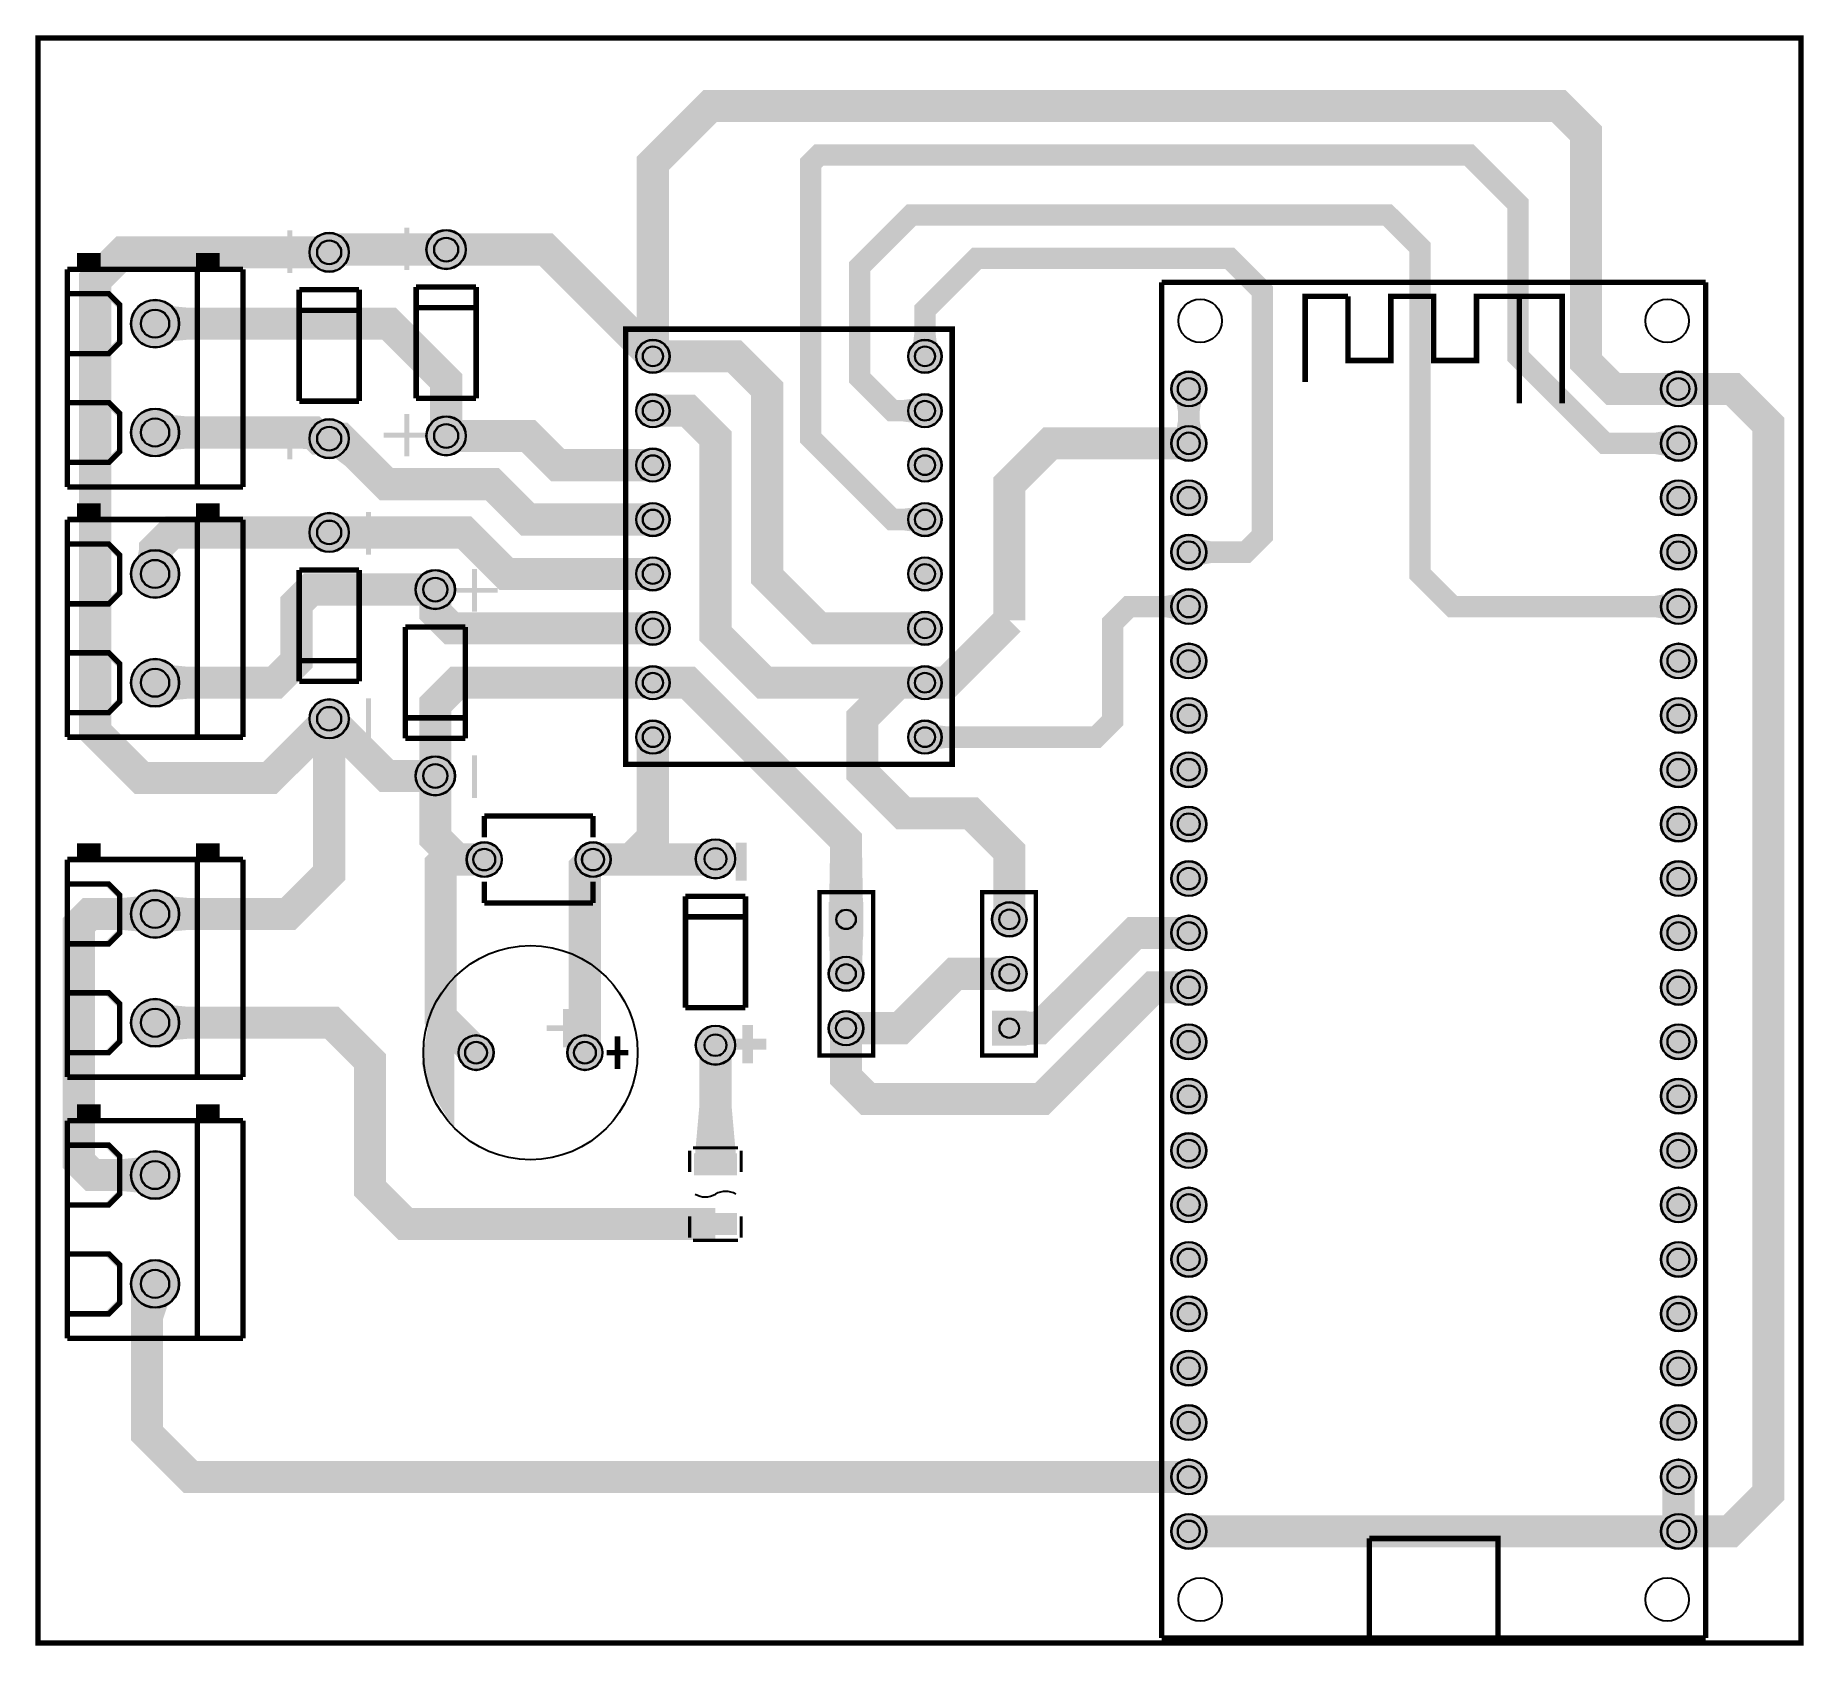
# Model space of a CAD drawing. Header units: millimetres. Extents: x -2 to 80.5, y -2.8 to 72.4.
import ezdxf

# ---------------------------------------------------------------- set-up
doc = ezdxf.new("R2010")
doc.units = ezdxf.units.MM
for name, color, linetype, true_color in [('BoardOutLine', 7, 'Continuous', 0xff00ff), ('BottomSolderMaskLayer', 7, 'Continuous', 0xaa00ff), ('Document', 7, 'Continuous', 0xffffff), ('Multi-Layer', 7, 'Continuous', 0xc0c0c0), ('TopLayer', 7, 'Continuous', 0xff0000), ('TopPasteMaskLayer', 7, 'Continuous', 0x808080), ('TopSilkLayer', 7, 'Continuous', 0xffcc00), ('TopSolderMaskLayer', 7, 'Continuous', 0x800080)]:
    doc.layers.add(name, color=color, linetype=linetype, true_color=true_color)

msp = doc.modelspace()

# ---------------------------------------------------------------- hatches: boundary and pattern name
at = {"layer": 'BottomSolderMaskLayer'}
for points in [[(10.759, 62.262, 1), (12.609, 62.262, 1)], [(16.22, 62.389, 1), (18.07, 62.389, 1)], [(2.431, 58.928, 1), (4.681, 58.928, 1)], [(26.01, 57.404, 1), (27.584, 57.404, 1)], [(38.71, 57.404, 1), (40.284, 57.404, 1)], [(50.991, 55.88, 1), (52.642, 55.88, 1)], [(73.851, 55.88, 1), (75.502, 55.88, 1)], [(26.01, 54.864, 1), (27.584, 54.864, 1)], [(38.71, 54.864, 1), (40.284, 54.864, 1)], [(2.431, 53.848, 1), (4.681, 53.848, 1)], [(10.759, 53.562, 1), (12.609, 53.562, 1)], [(16.22, 53.689, 1), (18.07, 53.689, 1)], [(50.991, 53.34, 1), (52.642, 53.34, 1)], [(73.851, 53.34, 1), (75.502, 53.34, 1)], [(26.01, 52.324, 1), (27.584, 52.324, 1)], [(38.71, 52.324, 1), (40.284, 52.324, 1)], [(50.991, 50.8, 1), (52.642, 50.8, 1)], [(73.851, 50.8, 1), (75.502, 50.8, 1)], [(26.01, 49.784, 1), (27.584, 49.784, 1)], [(38.71, 49.784, 1), (40.284, 49.784, 1)], [(10.759, 49.181, 1), (12.609, 49.181, 1)], [(50.991, 48.26, 1), (52.642, 48.26, 1)], [(73.851, 48.26, 1), (75.502, 48.26, 1)], [(2.431, 47.244, 1), (4.681, 47.244, 1)], [(26.01, 47.244, 1), (27.584, 47.244, 1)], [(38.71, 47.244, 1), (40.284, 47.244, 1)], [(15.712, 46.514, 1), (17.562, 46.514, 1)], [(50.991, 45.72, 1), (52.642, 45.72, 1)], [(73.851, 45.72, 1), (75.502, 45.72, 1)], [(26.01, 44.704, 1), (27.584, 44.704, 1)], [(38.71, 44.704, 1), (40.284, 44.704, 1)], [(50.991, 43.18, 1), (52.642, 43.18, 1)], [(73.851, 43.18, 1), (75.502, 43.18, 1)], [(2.431, 42.164, 1), (4.681, 42.164, 1)], [(26.01, 42.164, 1), (27.584, 42.164, 1)], [(38.71, 42.164, 1), (40.284, 42.164, 1)], [(10.759, 40.481, 1), (12.609, 40.481, 1)], [(50.991, 40.64, 1), (52.642, 40.64, 1)], [(73.851, 40.64, 1), (75.502, 40.64, 1)], [(26.01, 39.624, 1), (27.584, 39.624, 1)], [(38.71, 39.624, 1), (40.284, 39.624, 1)], [(50.991, 38.1, 1), (52.642, 38.1, 1)], [(73.851, 38.1, 1), (75.502, 38.1, 1)], [(15.712, 37.814, 1), (17.562, 37.814, 1)], [(50.991, 35.56, 1), (52.642, 35.56, 1)], [(73.851, 35.56, 1), (75.502, 35.56, 1)], [(18.098, 33.909, 1), (19.748, 33.909, 1)], [(23.178, 33.909, 1), (24.828, 33.909, 1)], [(28.793, 33.941, 1), (30.643, 33.941, 1)], [(50.991, 33.02, 1), (52.642, 33.02, 1)], [(73.851, 33.02, 1), (75.502, 33.02, 1)], [(2.431, 31.369, 1), (4.681, 31.369, 1)], [(36.627, 31.928), (36.627, 30.302), (35.001, 30.302), (35.001, 31.928)], [(42.621, 31.115, 1), (44.247, 31.115, 1)], [(50.991, 30.48, 1), (52.642, 30.48, 1)], [(73.851, 30.48, 1), (75.502, 30.48, 1)], [(35.001, 28.575, 1), (36.627, 28.575, 1)], [(42.621, 28.575, 1), (44.247, 28.575, 1)], [(50.991, 27.94, 1), (52.642, 27.94, 1)], [(73.851, 27.94, 1), (75.502, 27.94, 1)], [(2.431, 26.289, 1), (4.681, 26.289, 1)], [(35.001, 26.035, 1), (36.627, 26.035, 1)], [(42.621, 25.222), (42.621, 26.848), (44.247, 26.848), (44.247, 25.222)], [(17.717, 24.892, 1), (19.367, 24.892, 1)], [(22.797, 24.892, 1), (24.447, 24.892, 1)], [(28.793, 25.241, 1), (30.643, 25.241, 1)], [(50.991, 25.4, 1), (52.642, 25.4, 1)], [(73.851, 25.4, 1), (75.502, 25.4, 1)], [(50.991, 22.86, 1), (52.642, 22.86, 1)], [(73.851, 22.86, 1), (75.502, 22.86, 1)], [(50.991, 20.32, 1), (52.642, 20.32, 1)], [(73.851, 20.32, 1), (75.502, 20.32, 1)], [(2.431, 19.177, 1), (4.681, 19.177, 1)], [(50.991, 17.78, 1), (52.642, 17.78, 1)], [(73.851, 17.78, 1), (75.502, 17.78, 1)], [(50.991, 15.24, 1), (52.642, 15.24, 1)], [(73.851, 15.24, 1), (75.502, 15.24, 1)], [(2.431, 14.097, 1), (4.681, 14.097, 1)], [(50.991, 12.7, 1), (52.642, 12.7, 1)], [(73.851, 12.7, 1), (75.502, 12.7, 1)], [(50.991, 10.16, 1), (52.642, 10.16, 1)], [(73.851, 10.16, 1), (75.502, 10.16, 1)], [(50.991, 7.62, 1), (52.642, 7.62, 1)], [(73.851, 7.62, 1), (75.502, 7.62, 1)], [(50.991, 5.08, 1), (52.642, 5.08, 1)], [(73.851, 5.08, 1), (75.502, 5.08, 1)], [(50.991, 2.54, 1), (52.642, 2.54, 1)], [(73.851, 2.54, 1), (75.502, 2.54, 1)]]:
    msp.add_hatch(color=256, dxfattribs=at).paths.add_polyline_path(points)
at = {"layer": 'Document'}
for points in [[(9.734, 61.302), (9.734, 63.292), (9.964, 63.292), (9.964, 61.302)], [(15.195, 61.429), (15.195, 63.419), (15.425, 63.419), (15.425, 61.429)], [(0.889, 61.468), (0.889, 62.103), (0.032, 62.103), (0.032, 61.468)], [(5.588, 61.468), (5.588, 62.103), (6.445, 62.103), (6.445, 61.5), (6.477, 61.468)], [(-0.635, 57.404), (1.397, 57.404), (2.032, 58.039), (2.032, 59.817), (1.397, 60.452), (-0.635, 60.452), (-0.635, 60.198), (1.27, 60.198), (1.778, 59.69), (1.778, 58.166), (1.27, 57.658), (-0.635, 57.658)], [(-0.635, 52.324), (1.397, 52.324), (2.032, 52.959), (2.032, 54.737), (1.397, 55.372), (-0.635, 55.372), (-0.635, 55.118), (1.27, 55.118), (1.778, 54.61), (1.778, 53.086), (1.27, 52.578), (-0.635, 52.578)], [(9.734, 52.602), (9.734, 54.592), (9.964, 54.592), (9.964, 52.602)], [(15.195, 52.729), (15.195, 54.719), (15.425, 54.719), (15.425, 52.729)], [(10.754, 53.482), (8.764, 53.482), (8.764, 53.712), (10.754, 53.712)], [(16.215, 53.609), (14.225, 53.609), (14.225, 53.839), (16.215, 53.839)], [(0.889, 49.784), (0.889, 50.419), (0.032, 50.419), (0.032, 49.784)], [(5.588, 49.784), (5.588, 50.419), (6.445, 50.419), (6.445, 49.816), (6.477, 49.784)], [(13.634, 50.141), (13.634, 48.151), (13.404, 48.151), (13.404, 50.141)], [(-0.635, 45.72), (1.397, 45.72), (2.032, 46.355), (2.032, 48.133), (1.397, 48.768), (-0.635, 48.768), (-0.635, 48.514), (1.27, 48.514), (1.778, 48.006), (1.778, 46.482), (1.27, 45.974), (-0.635, 45.974)], [(12.614, 49.261), (14.604, 49.261), (14.604, 49.031), (12.614, 49.031)], [(18.587, 47.474), (18.587, 45.484), (18.357, 45.484), (18.357, 47.474)], [(17.567, 46.594), (19.557, 46.594), (19.557, 46.364), (17.567, 46.364)], [(-0.635, 40.64), (1.397, 40.64), (2.032, 41.275), (2.032, 43.053), (1.397, 43.688), (-0.635, 43.688), (-0.635, 43.434), (1.27, 43.434), (1.778, 42.926), (1.778, 41.402), (1.27, 40.894), (-0.635, 40.894)], [(13.634, 41.441), (13.634, 39.451), (13.404, 39.451), (13.404, 41.441)], [(18.587, 38.774), (18.587, 36.784), (18.357, 36.784), (18.357, 38.774)], [(31.169, 34.693), (31.169, 32.915), (30.661, 32.915), (30.661, 34.693)], [(0.889, 33.909), (0.889, 34.544), (0.032, 34.544), (0.032, 33.909)], [(5.588, 33.909), (5.588, 34.544), (6.445, 34.544), (6.445, 33.941), (6.477, 33.909)], [(-0.635, 29.845), (1.397, 29.845), (2.032, 30.48), (2.032, 32.258), (1.397, 32.893), (-0.635, 32.893), (-0.635, 32.639), (1.27, 32.639), (1.778, 32.131), (1.778, 30.607), (1.27, 30.099), (-0.635, 30.099)], [(-0.635, 24.765), (1.397, 24.765), (2.032, 25.4), (2.032, 27.178), (1.397, 27.813), (-0.635, 27.813), (-0.635, 27.559), (1.27, 27.559), (1.778, 27.051), (1.778, 25.527), (1.27, 25.019), (-0.635, 25.019)], [(22.86, 25.654), (22.86, 26.924), (22.606, 26.924), (22.606, 25.146), (22.86, 25.146)], [(23.622, 25.908), (21.844, 25.908), (21.844, 26.162), (23.622, 26.162)], [(31.477, 26.176), (31.477, 24.398), (30.969, 24.398), (30.969, 26.176)], [(30.311, 25.546), (32.089, 25.546), (32.089, 25.038), (30.311, 25.038)], [(0.889, 21.717), (0.889, 22.352), (0.032, 22.352), (0.032, 21.717)], [(5.588, 21.717), (5.588, 22.352), (6.445, 22.352), (6.445, 21.749), (6.477, 21.717)], [(-0.635, 17.653), (1.397, 17.653), (2.032, 18.288), (2.032, 20.066), (1.397, 20.701), (-0.635, 20.701), (-0.635, 20.447), (1.27, 20.447), (1.778, 19.939), (1.778, 18.415), (1.27, 17.907), (-0.635, 17.907)], [(-0.635, 12.573), (1.397, 12.573), (2.032, 13.208), (2.032, 14.986), (1.397, 15.621), (-0.635, 15.621), (-0.635, 15.367), (1.27, 15.367), (1.778, 14.859), (1.778, 13.335), (1.27, 12.827), (-0.635, 12.827)]]:
    msp.add_hatch(color=256, dxfattribs=at).paths.add_polyline_path(points)
at = {"layer": 'Multi-Layer'}
for points in [[(10.784, 62.262, 1), (12.584, 62.262, 1)], [(16.245, 62.389, 1), (18.045, 62.389, 1)], [(2.456, 58.928, 1), (4.656, 58.928, 1)], [(26.035, 57.404, 1), (27.559, 57.404, 1)], [(38.735, 57.404, 1), (40.259, 57.404, 1)], [(51.016, 55.88, 1), (52.616, 55.88, 1)], [(73.876, 55.88, 1), (75.476, 55.88, 1)], [(26.035, 54.864, 1), (27.559, 54.864, 1)], [(38.735, 54.864, 1), (40.259, 54.864, 1)], [(2.456, 53.848, 1), (4.656, 53.848, 1)], [(16.245, 53.689, 1), (18.045, 53.689, 1)], [(10.784, 53.562, 1), (12.584, 53.562, 1)], [(51.016, 53.34, 1), (52.616, 53.34, 1)], [(73.876, 53.34, 1), (75.476, 53.34, 1)], [(26.035, 52.324, 1), (27.559, 52.324, 1)], [(38.735, 52.324, 1), (40.259, 52.324, 1)], [(51.016, 50.8, 1), (52.616, 50.8, 1)], [(73.876, 50.8, 1), (75.476, 50.8, 1)], [(26.035, 49.784, 1), (27.559, 49.784, 1)], [(38.735, 49.784, 1), (40.259, 49.784, 1)], [(10.784, 49.181, 1), (12.584, 49.181, 1)], [(51.016, 48.26, 1), (52.616, 48.26, 1)], [(73.876, 48.26, 1), (75.476, 48.26, 1)], [(2.456, 47.244, 1), (4.656, 47.244, 1)], [(26.035, 47.244, 1), (27.559, 47.244, 1)], [(38.735, 47.244, 1), (40.259, 47.244, 1)], [(15.737, 46.514, 1), (17.537, 46.514, 1)], [(51.016, 45.72, 1), (52.616, 45.72, 1)], [(73.876, 45.72, 1), (75.476, 45.72, 1)], [(26.035, 44.704, 1), (27.559, 44.704, 1)], [(38.735, 44.704, 1), (40.259, 44.704, 1)], [(51.016, 43.18, 1), (52.616, 43.18, 1)], [(73.876, 43.18, 1), (75.476, 43.18, 1)], [(2.456, 42.164, 1), (4.656, 42.164, 1)], [(26.035, 42.164, 1), (27.559, 42.164, 1)], [(38.735, 42.164, 1), (40.259, 42.164, 1)], [(10.784, 40.481, 1), (12.584, 40.481, 1)], [(51.016, 40.64, 1), (52.616, 40.64, 1)], [(73.876, 40.64, 1), (75.476, 40.64, 1)], [(26.035, 39.624, 1), (27.559, 39.624, 1)], [(38.735, 39.624, 1), (40.259, 39.624, 1)], [(51.016, 38.1, 1), (52.616, 38.1, 1)], [(73.876, 38.1, 1), (75.476, 38.1, 1)], [(15.737, 37.814, 1), (17.537, 37.814, 1)], [(51.016, 35.56, 1), (52.616, 35.56, 1)], [(73.876, 35.56, 1), (75.476, 35.56, 1)], [(18.123, 33.909, 1), (19.723, 33.909, 1)], [(23.203, 33.909, 1), (24.803, 33.909, 1)], [(28.818, 33.941, 1), (30.618, 33.941, 1)], [(51.016, 33.02, 1), (52.616, 33.02, 1)], [(73.876, 33.02, 1), (75.476, 33.02, 1)], [(2.456, 31.369, 1), (4.656, 31.369, 1)], [(36.601, 31.902), (36.601, 30.328), (35.027, 30.328), (35.027, 31.902)], [(42.647, 31.115, 1), (44.221, 31.115, 1)], [(51.016, 30.48, 1), (52.616, 30.48, 1)], [(73.876, 30.48, 1), (75.476, 30.48, 1)], [(35.027, 28.575, 1), (36.601, 28.575, 1)], [(42.647, 28.575, 1), (44.221, 28.575, 1)], [(51.016, 27.94, 1), (52.616, 27.94, 1)], [(73.876, 27.94, 1), (75.476, 27.94, 1)], [(2.456, 26.289, 1), (4.656, 26.289, 1)], [(35.027, 26.035, 1), (36.601, 26.035, 1)], [(42.647, 25.248), (42.647, 26.822), (44.221, 26.822), (44.221, 25.248)], [(17.742, 24.892, 1), (19.342, 24.892, 1)], [(22.822, 24.892, 1), (24.422, 24.892, 1)], [(28.818, 25.241, 1), (30.618, 25.241, 1)], [(51.016, 25.4, 1), (52.616, 25.4, 1)], [(73.876, 25.4, 1), (75.476, 25.4, 1)], [(51.016, 22.86, 1), (52.616, 22.86, 1)], [(73.876, 22.86, 1), (75.476, 22.86, 1)], [(51.016, 20.32, 1), (52.616, 20.32, 1)], [(73.876, 20.32, 1), (75.476, 20.32, 1)], [(2.456, 19.177, 1), (4.656, 19.177, 1)], [(51.016, 17.78, 1), (52.616, 17.78, 1)], [(73.876, 17.78, 1), (75.476, 17.78, 1)], [(51.016, 15.24, 1), (52.616, 15.24, 1)], [(73.876, 15.24, 1), (75.476, 15.24, 1)], [(2.456, 14.097, 1), (4.656, 14.097, 1)], [(51.016, 12.7, 1), (52.616, 12.7, 1)], [(73.876, 12.7, 1), (75.476, 12.7, 1)], [(51.016, 10.16, 1), (52.616, 10.16, 1)], [(73.876, 10.16, 1), (75.476, 10.16, 1)], [(51.016, 7.62, 1), (52.616, 7.62, 1)], [(73.876, 7.62, 1), (75.476, 7.62, 1)], [(51.016, 5.08, 1), (52.616, 5.08, 1)], [(73.876, 5.08, 1), (75.476, 5.08, 1)], [(51.016, 2.54, 1), (52.616, 2.54, 1)], [(73.876, 2.54, 1), (75.476, 2.54, 1)]]:
    msp.add_hatch(color=256, dxfattribs=at).paths.add_polyline_path(points)
at = {"layer": 'TopLayer'}
for points in [[(11.089, 62.938), (11.088, 61.588), (10.458, 61.513), (10.459, 63.013)], [(12.346, 61.652), (12.206, 62.995), (12.825, 63.139), (12.981, 61.639)], [(16.55, 61.714), (16.55, 63.064), (15.92, 63.139), (15.92, 61.639)], [(17.74, 61.714), (17.74, 63.064), (18.37, 63.139), (18.37, 61.639)], [(4.284, 58.103), (4.284, 59.753), (5.054, 59.678), (5.054, 58.178)], [(26.037, 57.356), (26.845, 58.165), (26.594, 58.668), (25.533, 57.607)], [(27.369, 57.908), (26.226, 57.908), (26.047, 58.442), (27.547, 58.442)], [(27.301, 56.833), (27.301, 57.976), (27.834, 58.154), (27.834, 56.654)], [(40.069, 57.908), (38.926, 57.908), (38.997, 58.442), (39.997, 58.442)], [(74.147, 55.28), (74.147, 56.48), (73.587, 56.63), (73.587, 55.13)], [(75.205, 55.28), (75.205, 56.48), (75.765, 56.63), (75.765, 55.13)], [(27.301, 54.293), (27.301, 55.436), (27.834, 55.614), (27.834, 54.114)], [(38.993, 54.293), (38.993, 55.436), (38.46, 55.364), (38.46, 54.364)], [(52.416, 55.351), (51.216, 55.351), (51.316, 54.791), (52.316, 54.791)], [(4.284, 53.023), (4.284, 54.673), (5.054, 54.598), (5.054, 53.098)], [(11.263, 54.357), (10.948, 53.045), (10.313, 53.098), (10.673, 54.598)], [(17.82, 54.284), (16.47, 54.284), (16.395, 54.914), (17.895, 54.914)], [(12.52, 53.896), (11.91, 52.691), (12.421, 52.305), (13.134, 53.713)], [(17.74, 53.014), (17.74, 54.364), (18.37, 54.439), (18.37, 52.939)], [(51.287, 52.74), (51.287, 53.94), (50.727, 54.09), (50.727, 52.59)], [(52.416, 53.869), (51.216, 53.869), (51.316, 54.429), (52.316, 54.429)], [(74.147, 52.74), (74.147, 53.94), (73.587, 53.84), (73.587, 52.84)], [(26.293, 51.753), (26.293, 52.896), (25.76, 53.074), (25.76, 51.574)], [(26.293, 49.213), (26.293, 50.356), (25.76, 50.534), (25.76, 49.034)], [(11.089, 48.506), (11.089, 49.856), (10.459, 49.931), (10.459, 48.431)], [(12.279, 48.506), (12.279, 49.856), (12.909, 49.931), (12.909, 48.431)], [(38.993, 49.213), (38.993, 50.356), (38.46, 50.284), (38.46, 49.284)], [(52.345, 47.66), (52.345, 48.86), (52.905, 48.76), (52.905, 47.76)], [(4.381, 47.972), (2.731, 47.972), (2.806, 48.387), (4.306, 48.387)], [(26.293, 46.673), (26.293, 47.816), (25.76, 47.994), (25.76, 46.494)], [(16.042, 47.19), (16.041, 45.84), (15.411, 45.765), (15.412, 47.265)], [(51.287, 45.12), (51.287, 46.32), (50.727, 46.22), (50.727, 45.22)], [(74.147, 45.12), (74.147, 46.32), (73.587, 46.22), (73.587, 45.22)], [(17.312, 45.919), (15.962, 45.919), (15.887, 45.466), (17.387, 45.466)], [(26.293, 44.133), (26.293, 45.276), (25.76, 45.454), (25.76, 43.954)], [(38.993, 44.133), (38.993, 45.276), (38.46, 45.454), (38.46, 43.954)], [(4.284, 41.339), (4.284, 42.989), (5.054, 42.914), (5.054, 41.414)], [(26.293, 41.593), (26.293, 42.736), (25.76, 42.914), (25.76, 41.414)], [(27.301, 41.593), (27.301, 42.736), (27.834, 42.914), (27.834, 41.414)], [(38.993, 41.593), (38.993, 42.736), (38.46, 42.914), (38.46, 41.414)], [(38.993, 41.593), (38.993, 42.736), (38.46, 42.914), (38.46, 41.414)], [(38.993, 41.593), (38.993, 42.736), (38.46, 42.914), (38.46, 41.414)], [(40.001, 41.593), (40.001, 42.736), (40.513, 42.914), (40.513, 41.414)], [(10.786, 40.537), (11.74, 39.583), (11.348, 39.084), (10.287, 40.145)], [(11.628, 39.583), (12.582, 40.537), (13.081, 40.145), (12.02, 39.084)], [(12.359, 39.886), (11.009, 39.886), (10.934, 39.256), (12.434, 39.256)], [(40.001, 39.053), (40.001, 40.196), (40.534, 40.124), (40.534, 39.124)], [(17.312, 38.409), (15.962, 38.409), (15.887, 39.039), (17.387, 39.039)], [(27.369, 39.12), (26.226, 39.12), (26.047, 38.587), (27.547, 38.587)], [(16.042, 37.139), (16.042, 38.489), (15.412, 38.564), (15.412, 37.064)], [(17.312, 37.219), (15.962, 37.219), (15.887, 36.589), (17.387, 36.589)], [(18.394, 33.309), (18.394, 34.509), (17.834, 34.659), (17.834, 33.159)], [(18.394, 33.309), (18.394, 34.509), (17.834, 34.659), (17.834, 33.159)], [(24.532, 33.309), (24.532, 34.509), (25.092, 34.659), (25.092, 33.159)], [(24.532, 33.309), (24.532, 34.509), (25.092, 34.659), (25.092, 33.159)], [(29.141, 33.251), (29.105, 34.6), (28.474, 34.659), (28.513, 33.159)], [(35.027, 31.902), (36.601, 31.902), (36.564, 34.152), (35.064, 34.152)], [(24.38, 33.203), (23.256, 33.623), (22.872, 33.169), (24.372, 32.609)], [(2.828, 30.544), (2.828, 32.194), (2.058, 32.119), (2.058, 30.619)], [(4.284, 30.544), (4.284, 32.194), (5.054, 32.119), (5.054, 30.619)], [(44.025, 31.636), (42.844, 31.636), (42.684, 32.187), (44.184, 32.187)], [(51.287, 29.88), (51.287, 31.08), (50.727, 31.23), (50.727, 29.73)], [(36.601, 30.328), (35.027, 30.328), (35.064, 28.575), (36.564, 28.575)], [(36.405, 29.096), (35.224, 29.096), (35.064, 29.647), (36.564, 29.647)], [(42.913, 27.985), (42.913, 29.166), (42.362, 29.325), (42.362, 27.825)], [(51.287, 27.34), (51.287, 28.54), (50.727, 28.69), (50.727, 27.19)], [(4.284, 25.464), (4.284, 27.114), (5.054, 27.039), (5.054, 25.539)], [(36.335, 25.445), (36.335, 26.626), (36.886, 26.785), (36.886, 25.285)], [(44.222, 26.822), (44.222, 25.248), (44.831, 25.285), (44.831, 26.785)], [(17.744, 24.842), (18.592, 25.69), (18.302, 26.193), (17.242, 25.132)], [(24.222, 25.421), (23.022, 25.421), (22.872, 25.981), (24.372, 25.981)], [(36.405, 25.514), (35.224, 25.514), (35.064, 24.963), (36.564, 24.963)], [(30.393, 24.646), (29.043, 24.646), (28.968, 24.016), (30.468, 24.016)], [(28.768, 20.185), (30.668, 20.185), (30.468, 22.435), (28.968, 22.435)], [(2.828, 18.352), (2.828, 20.002), (2.058, 19.927), (2.058, 18.427)], [(30.668, 20.185), (30.668, 19.185), (28.768, 19.185), (28.768, 20.185)], [(30.668, 17.391), (30.668, 16.391), (28.768, 16.391), (28.768, 17.391)], [(4.169, 13.183), (2.573, 13.603), (2.425, 12.846), (3.925, 12.451)], [(51.287, 4.48), (51.287, 5.68), (50.727, 5.83), (50.727, 4.33)], [(75.276, 4.551), (74.076, 4.551), (73.926, 3.991), (75.426, 3.991)], [(75.276, 3.069), (74.076, 3.069), (73.926, 3.629), (75.426, 3.629)], [(52.345, 1.94), (52.345, 3.14), (52.905, 3.29), (52.905, 1.79)], [(74.147, 1.94), (74.147, 3.14), (73.587, 3.29), (73.587, 1.79)], [(75.205, 1.94), (75.205, 3.14), (75.765, 3.29), (75.765, 1.79)]]:
    msp.add_hatch(color=256, dxfattribs=at).paths.add_polyline_path(points)
at = {"layer": 'TopPasteMaskLayer'}
for points in [[(30.668, 20.185), (30.668, 19.185), (28.768, 19.185), (28.768, 20.185)], [(30.668, 17.391), (30.668, 16.391), (28.768, 16.391), (28.768, 17.391)]]:
    msp.add_hatch(color=256, dxfattribs=at).paths.add_polyline_path(points)
at = {"layer": 'TopSilkLayer'}
for points in [[(0.889, 61.468), (0.889, 62.103), (0.032, 62.103), (0.032, 61.468)], [(5.588, 61.468), (5.588, 62.103), (6.445, 62.103), (6.445, 61.5), (6.477, 61.468)], [(0.889, 49.784), (0.889, 50.419), (0.032, 50.419), (0.032, 49.784)], [(5.588, 49.784), (5.588, 50.419), (6.445, 50.419), (6.445, 49.816), (6.477, 49.784)], [(0.889, 33.909), (0.889, 34.544), (0.032, 34.544), (0.032, 33.909)], [(5.588, 33.909), (5.588, 34.544), (6.445, 34.544), (6.445, 33.941), (6.477, 33.909)], [(17.526, 21.336), (17.526, 28.448), (16.764, 27.432), (16.256, 25.908), (16.002, 24.384), (16.256, 23.368)], [(0.889, 21.717), (0.889, 22.352), (0.032, 22.352), (0.032, 21.717)], [(5.588, 21.717), (5.588, 22.352), (6.445, 22.352), (6.445, 21.749), (6.477, 21.717)]]:
    msp.add_hatch(color=256, dxfattribs=at).paths.add_polyline_path(points)
at = {"layer": 'TopSolderMaskLayer'}
for points in [[(10.759, 62.262, 1), (12.609, 62.262, 1)], [(16.22, 62.389, 1), (18.07, 62.389, 1)], [(2.431, 58.928, 1), (4.681, 58.928, 1)], [(26.01, 57.404, 1), (27.584, 57.404, 1)], [(38.71, 57.404, 1), (40.284, 57.404, 1)], [(50.991, 55.88, 1), (52.642, 55.88, 1)], [(73.851, 55.88, 1), (75.502, 55.88, 1)], [(26.01, 54.864, 1), (27.584, 54.864, 1)], [(38.71, 54.864, 1), (40.284, 54.864, 1)], [(2.431, 53.848, 1), (4.681, 53.848, 1)], [(10.759, 53.562, 1), (12.609, 53.562, 1)], [(16.22, 53.689, 1), (18.07, 53.689, 1)], [(50.991, 53.34, 1), (52.642, 53.34, 1)], [(73.851, 53.34, 1), (75.502, 53.34, 1)], [(26.01, 52.324, 1), (27.584, 52.324, 1)], [(38.71, 52.324, 1), (40.284, 52.324, 1)], [(50.991, 50.8, 1), (52.642, 50.8, 1)], [(73.851, 50.8, 1), (75.502, 50.8, 1)], [(26.01, 49.784, 1), (27.584, 49.784, 1)], [(38.71, 49.784, 1), (40.284, 49.784, 1)], [(10.759, 49.181, 1), (12.609, 49.181, 1)], [(50.991, 48.26, 1), (52.642, 48.26, 1)], [(73.851, 48.26, 1), (75.502, 48.26, 1)], [(2.431, 47.244, 1), (4.681, 47.244, 1)], [(26.01, 47.244, 1), (27.584, 47.244, 1)], [(38.71, 47.244, 1), (40.284, 47.244, 1)], [(15.712, 46.514, 1), (17.562, 46.514, 1)], [(50.991, 45.72, 1), (52.642, 45.72, 1)], [(73.851, 45.72, 1), (75.502, 45.72, 1)], [(26.01, 44.704, 1), (27.584, 44.704, 1)], [(38.71, 44.704, 1), (40.284, 44.704, 1)], [(50.991, 43.18, 1), (52.642, 43.18, 1)], [(73.851, 43.18, 1), (75.502, 43.18, 1)], [(2.431, 42.164, 1), (4.681, 42.164, 1)], [(26.01, 42.164, 1), (27.584, 42.164, 1)], [(38.71, 42.164, 1), (40.284, 42.164, 1)], [(10.759, 40.481, 1), (12.609, 40.481, 1)], [(50.991, 40.64, 1), (52.642, 40.64, 1)], [(73.851, 40.64, 1), (75.502, 40.64, 1)], [(26.01, 39.624, 1), (27.584, 39.624, 1)], [(38.71, 39.624, 1), (40.284, 39.624, 1)], [(50.991, 38.1, 1), (52.642, 38.1, 1)], [(73.851, 38.1, 1), (75.502, 38.1, 1)], [(15.712, 37.814, 1), (17.562, 37.814, 1)], [(50.991, 35.56, 1), (52.642, 35.56, 1)], [(73.851, 35.56, 1), (75.502, 35.56, 1)], [(18.098, 33.909, 1), (19.748, 33.909, 1)], [(23.178, 33.909, 1), (24.828, 33.909, 1)], [(28.793, 33.941, 1), (30.643, 33.941, 1)], [(50.991, 33.02, 1), (52.642, 33.02, 1)], [(73.851, 33.02, 1), (75.502, 33.02, 1)], [(2.431, 31.369, 1), (4.681, 31.369, 1)], [(36.627, 31.928), (36.627, 30.302), (35.001, 30.302), (35.001, 31.928)], [(42.621, 31.115, 1), (44.247, 31.115, 1)], [(50.991, 30.48, 1), (52.642, 30.48, 1)], [(73.851, 30.48, 1), (75.502, 30.48, 1)], [(35.001, 28.575, 1), (36.627, 28.575, 1)], [(42.621, 28.575, 1), (44.247, 28.575, 1)], [(50.991, 27.94, 1), (52.642, 27.94, 1)], [(73.851, 27.94, 1), (75.502, 27.94, 1)], [(2.431, 26.289, 1), (4.681, 26.289, 1)], [(35.001, 26.035, 1), (36.627, 26.035, 1)], [(42.621, 25.222), (42.621, 26.848), (44.247, 26.848), (44.247, 25.222)], [(17.717, 24.892, 1), (19.367, 24.892, 1)], [(22.797, 24.892, 1), (24.447, 24.892, 1)], [(28.793, 25.241, 1), (30.643, 25.241, 1)], [(50.991, 25.4, 1), (52.642, 25.4, 1)], [(73.851, 25.4, 1), (75.502, 25.4, 1)], [(50.991, 22.86, 1), (52.642, 22.86, 1)], [(73.851, 22.86, 1), (75.502, 22.86, 1)], [(50.991, 20.32, 1), (52.642, 20.32, 1)], [(73.851, 20.32, 1), (75.502, 20.32, 1)], [(2.431, 19.177, 1), (4.681, 19.177, 1)], [(30.716, 20.198), (30.716, 19.172), (28.72, 19.172), (28.72, 20.198)], [(50.991, 17.78, 1), (52.642, 17.78, 1)], [(73.851, 17.78, 1), (75.502, 17.78, 1)], [(30.716, 17.404), (30.716, 16.378), (28.72, 16.378), (28.72, 17.404)], [(50.991, 15.24, 1), (52.642, 15.24, 1)], [(73.851, 15.24, 1), (75.502, 15.24, 1)], [(2.431, 14.097, 1), (4.681, 14.097, 1)], [(50.991, 12.7, 1), (52.642, 12.7, 1)], [(73.851, 12.7, 1), (75.502, 12.7, 1)], [(50.991, 10.16, 1), (52.642, 10.16, 1)], [(73.851, 10.16, 1), (75.502, 10.16, 1)], [(50.991, 7.62, 1), (52.642, 7.62, 1)], [(73.851, 7.62, 1), (75.502, 7.62, 1)], [(50.991, 5.08, 1), (52.642, 5.08, 1)], [(73.851, 5.08, 1), (75.502, 5.08, 1)], [(50.991, 2.54, 1), (52.642, 2.54, 1)], [(73.851, 2.54, 1), (75.502, 2.54, 1)]]:
    msp.add_hatch(color=256, dxfattribs=at).paths.add_polyline_path(points)

# ---------------------------------------------------------------- linework, layer by layer
at = {"layer": 'BoardOutLine', "const_width": 0.254}
msp.add_lwpolyline([(-1.905, 72.263), (80.391, 72.263), (80.391, -2.667), (-1.905, -2.667), (-1.905, 72.263)], close=True, dxfattribs=at)
at = {"layer": 'BottomSolderMaskLayer'}
for centre, radius in [((11.684, 62.262), 0.925), ((11.684, 62.262), 0.566), ((17.145, 62.389), 0.925), ((17.145, 62.389), 0.566), ((3.556, 58.928), 1.125), ((3.556, 58.928), 0.665), ((26.797, 57.404), 0.787), ((26.797, 57.404), 0.472), ((39.497, 57.404), 0.787), ((39.497, 57.404), 0.472), ((51.816, 55.88), 0.825), ((51.816, 55.88), 0.516), ((74.676, 55.88), 0.825), ((74.676, 55.88), 0.516), ((26.797, 54.864), 0.787), ((26.797, 54.864), 0.472), ((39.497, 54.864), 0.787), ((39.497, 54.864), 0.472), ((3.556, 53.848), 1.125), ((3.556, 53.848), 0.665), ((11.684, 53.562), 0.925), ((17.145, 53.689), 0.925), ((11.684, 53.562), 0.566), ((17.145, 53.689), 0.566), ((51.816, 53.34), 0.825), ((51.816, 53.34), 0.516), ((74.676, 53.34), 0.825), ((74.676, 53.34), 0.516), ((26.797, 52.324), 0.787), ((39.497, 52.324), 0.787), ((26.797, 52.324), 0.472), ((39.497, 52.324), 0.472), ((51.816, 50.8), 0.825), ((51.816, 50.8), 0.516), ((74.676, 50.8), 0.825), ((74.676, 50.8), 0.516), ((26.797, 49.784), 0.787), ((39.497, 49.784), 0.787), ((11.684, 49.181), 0.925), ((11.684, 49.181), 0.566), ((26.797, 49.784), 0.472), ((39.497, 49.784), 0.472), ((51.816, 48.26), 0.825), ((51.816, 48.26), 0.516), ((74.676, 48.26), 0.825), ((74.676, 48.26), 0.516), ((3.556, 47.244), 1.125), ((3.556, 47.244), 0.665), ((26.797, 47.244), 0.787), ((39.497, 47.244), 0.787), ((16.637, 46.514), 0.925), ((16.637, 46.514), 0.566), ((26.797, 47.244), 0.472), ((39.497, 47.244), 0.472), ((51.816, 45.72), 0.825), ((51.816, 45.72), 0.516), ((74.676, 45.72), 0.825), ((74.676, 45.72), 0.516), ((26.797, 44.704), 0.787), ((39.497, 44.704), 0.787), ((26.797, 44.704), 0.472), ((39.497, 44.704), 0.472), ((51.816, 43.18), 0.825), ((74.676, 43.18), 0.825), ((3.556, 42.164), 1.125), ((26.797, 42.164), 0.787), ((39.497, 42.164), 0.787), ((51.816, 43.18), 0.516), ((74.676, 43.18), 0.516), ((3.556, 42.164), 0.665), ((26.797, 42.164), 0.472), ((39.497, 42.164), 0.472), ((11.684, 40.481), 0.925), ((51.816, 40.64), 0.825), ((74.676, 40.64), 0.825), ((11.684, 40.481), 0.566), ((51.816, 40.64), 0.516), ((74.676, 40.64), 0.516), ((26.797, 39.624), 0.787), ((26.797, 39.624), 0.472), ((39.497, 39.624), 0.787), ((39.497, 39.624), 0.472), ((51.816, 38.1), 0.825), ((74.676, 38.1), 0.825), ((16.637, 37.814), 0.925), ((16.637, 37.814), 0.566), ((51.816, 38.1), 0.516), ((74.676, 38.1), 0.516), ((51.816, 35.56), 0.825), ((74.676, 35.56), 0.825), ((51.816, 35.56), 0.516), ((74.676, 35.56), 0.516), ((18.923, 33.909), 0.825), ((24.003, 33.909), 0.825), ((29.718, 33.941), 0.925), ((18.923, 33.909), 0.516), ((24.003, 33.909), 0.516), ((29.718, 33.941), 0.514), ((51.816, 33.02), 0.825), ((51.816, 33.02), 0.516), ((74.676, 33.02), 0.825), ((74.676, 33.02), 0.516), ((3.556, 31.369), 1.125), ((3.556, 31.369), 0.665), ((35.814, 31.115), 0.459), ((43.434, 31.115), 0.813), ((43.434, 31.115), 0.472), ((51.816, 30.48), 0.825), ((51.816, 30.48), 0.516), ((74.676, 30.48), 0.825), ((74.676, 30.48), 0.516), ((35.814, 28.575), 0.813), ((35.814, 28.575), 0.459), ((43.434, 28.575), 0.813), ((43.434, 28.575), 0.459), ((51.816, 27.94), 0.825), ((51.816, 27.94), 0.516), ((74.676, 27.94), 0.825), ((74.676, 27.94), 0.516), ((3.556, 26.289), 1.125), ((3.556, 26.289), 0.665), ((35.814, 26.035), 0.813), ((35.814, 26.035), 0.472), ((43.434, 26.035), 0.459), ((18.542, 24.892), 0.825), ((23.622, 24.892), 0.825), ((29.718, 25.241), 0.925), ((29.718, 25.241), 0.514), ((51.816, 25.4), 0.825), ((51.816, 25.4), 0.516), ((74.676, 25.4), 0.825), ((74.676, 25.4), 0.516), ((18.542, 24.892), 0.516), ((23.622, 24.892), 0.516), ((51.816, 22.86), 0.825), ((51.816, 22.86), 0.516), ((74.676, 22.86), 0.825), ((74.676, 22.86), 0.516), ((51.816, 20.32), 0.825), ((51.816, 20.32), 0.516), ((74.676, 20.32), 0.825), ((74.676, 20.32), 0.516), ((3.556, 19.177), 1.125), ((3.556, 19.177), 0.665), ((51.816, 17.78), 0.825), ((51.816, 17.78), 0.516), ((74.676, 17.78), 0.825), ((74.676, 17.78), 0.516), ((51.816, 15.24), 0.825), ((51.816, 15.24), 0.516), ((74.676, 15.24), 0.825), ((74.676, 15.24), 0.516), ((3.556, 14.097), 1.125), ((3.556, 14.097), 0.665), ((51.816, 12.7), 0.825), ((51.816, 12.7), 0.516), ((74.676, 12.7), 0.825), ((74.676, 12.7), 0.516), ((51.816, 10.16), 0.825), ((74.676, 10.16), 0.825), ((51.816, 10.16), 0.516), ((74.676, 10.16), 0.516), ((51.816, 7.62), 0.825), ((74.676, 7.62), 0.825), ((51.816, 7.62), 0.516), ((74.676, 7.62), 0.516), ((51.816, 5.08), 0.825), ((74.676, 5.08), 0.825), ((51.816, 5.08), 0.516), ((74.676, 5.08), 0.516), ((51.816, 2.54), 0.825), ((74.676, 2.54), 0.825), ((51.816, 2.54), 0.516), ((74.676, 2.54), 0.516)]:
    msp.add_circle(centre, radius, dxfattribs=at)
at = {"layer": 'Multi-Layer'}
for centre, radius in [((11.684, 62.262), 0.9), ((11.684, 62.262), 0.55), ((17.145, 62.389), 0.9), ((17.145, 62.389), 0.55), ((3.556, 58.928), 1.1), ((3.556, 58.928), 0.65), ((52.346, 59.06), 1.016), ((74.146, 59.06), 1.016), ((26.797, 57.404), 0.762), ((26.797, 57.404), 0.457), ((39.497, 57.404), 0.762), ((39.497, 57.404), 0.457), ((51.816, 55.88), 0.8), ((51.816, 55.88), 0.5), ((74.676, 55.88), 0.8), ((74.676, 55.88), 0.5), ((26.797, 54.864), 0.762), ((26.797, 54.864), 0.457), ((39.497, 54.864), 0.762), ((39.497, 54.864), 0.457), ((3.556, 53.848), 1.1), ((3.556, 53.848), 0.65), ((17.145, 53.689), 0.9), ((11.684, 53.562), 0.9), ((11.684, 53.562), 0.55), ((17.145, 53.689), 0.55), ((51.816, 53.34), 0.8), ((51.816, 53.34), 0.5), ((74.676, 53.34), 0.8), ((74.676, 53.34), 0.5), ((26.797, 52.324), 0.762), ((39.497, 52.324), 0.762), ((26.797, 52.324), 0.457), ((39.497, 52.324), 0.457), ((51.816, 50.8), 0.8), ((51.816, 50.8), 0.5), ((74.676, 50.8), 0.8), ((74.676, 50.8), 0.5), ((26.797, 49.784), 0.762), ((39.497, 49.784), 0.762), ((11.684, 49.181), 0.9), ((11.684, 49.181), 0.55), ((26.797, 49.784), 0.457), ((39.497, 49.784), 0.457), ((51.816, 48.26), 0.8), ((51.816, 48.26), 0.5), ((74.676, 48.26), 0.8), ((74.676, 48.26), 0.5), ((3.556, 47.244), 1.1), ((3.556, 47.244), 0.65), ((26.797, 47.244), 0.762), ((39.497, 47.244), 0.762), ((16.637, 46.514), 0.9), ((16.637, 46.514), 0.55), ((26.797, 47.244), 0.457), ((39.497, 47.244), 0.457), ((51.816, 45.72), 0.8), ((74.676, 45.72), 0.8), ((26.797, 44.704), 0.762), ((39.497, 44.704), 0.762), ((51.816, 45.72), 0.5), ((74.676, 45.72), 0.5), ((26.797, 44.704), 0.457), ((39.497, 44.704), 0.457), ((51.816, 43.18), 0.8), ((74.676, 43.18), 0.8), ((3.556, 42.164), 1.1), ((51.816, 43.18), 0.5), ((74.676, 43.18), 0.5), ((3.556, 42.164), 0.65), ((26.797, 42.164), 0.762), ((26.797, 42.164), 0.457), ((39.497, 42.164), 0.762), ((39.497, 42.164), 0.457), ((11.684, 40.481), 0.9), ((51.816, 40.64), 0.8), ((74.676, 40.64), 0.8), ((11.684, 40.481), 0.55), ((51.816, 40.64), 0.5), ((74.676, 40.64), 0.5), ((26.797, 39.624), 0.762), ((26.797, 39.624), 0.457), ((39.497, 39.624), 0.762), ((39.497, 39.624), 0.457), ((51.816, 38.1), 0.8), ((74.676, 38.1), 0.8), ((16.637, 37.814), 0.9), ((16.637, 37.814), 0.55), ((51.816, 38.1), 0.5), ((74.676, 38.1), 0.5), ((51.816, 35.56), 0.8), ((74.676, 35.56), 0.8), ((51.816, 35.56), 0.5), ((74.676, 35.56), 0.5), ((18.923, 33.909), 0.8), ((24.003, 33.909), 0.8), ((29.718, 33.941), 0.9), ((18.923, 33.909), 0.5), ((24.003, 33.909), 0.5), ((29.718, 33.941), 0.5), ((51.816, 33.02), 0.8), ((51.816, 33.02), 0.5), ((74.676, 33.02), 0.8), ((74.676, 33.02), 0.5), ((3.556, 31.369), 1.1), ((3.556, 31.369), 0.65), ((35.814, 31.115), 0.445), ((43.434, 31.115), 0.787), ((43.434, 31.115), 0.457), ((51.816, 30.48), 0.8), ((51.816, 30.48), 0.5), ((74.676, 30.48), 0.8), ((74.676, 30.48), 0.5), ((35.814, 28.575), 0.787), ((35.814, 28.575), 0.445), ((43.434, 28.575), 0.787), ((43.434, 28.575), 0.445), ((51.816, 27.94), 0.8), ((51.816, 27.94), 0.5), ((74.676, 27.94), 0.8), ((74.676, 27.94), 0.5), ((3.556, 26.289), 1.1), ((3.556, 26.289), 0.65), ((35.814, 26.035), 0.787), ((35.814, 26.035), 0.457), ((43.434, 26.035), 0.445), ((18.542, 24.892), 0.8), ((23.622, 24.892), 0.8), ((29.718, 25.241), 0.9), ((29.718, 25.241), 0.5), ((51.816, 25.4), 0.8), ((51.816, 25.4), 0.5), ((74.676, 25.4), 0.8), ((74.676, 25.4), 0.5), ((18.542, 24.892), 0.5), ((23.622, 24.892), 0.5), ((51.816, 22.86), 0.8), ((51.816, 22.86), 0.5), ((74.676, 22.86), 0.8), ((74.676, 22.86), 0.5), ((51.816, 20.32), 0.8), ((51.816, 20.32), 0.5), ((74.676, 20.32), 0.8), ((74.676, 20.32), 0.5), ((3.556, 19.177), 1.1), ((3.556, 19.177), 0.65), ((51.816, 17.78), 0.8), ((51.816, 17.78), 0.5), ((74.676, 17.78), 0.8), ((74.676, 17.78), 0.5), ((51.816, 15.24), 0.8), ((51.816, 15.24), 0.5), ((74.676, 15.24), 0.8), ((74.676, 15.24), 0.5), ((3.556, 14.097), 1.1), ((3.556, 14.097), 0.65), ((51.816, 12.7), 0.8), ((74.676, 12.7), 0.8), ((51.816, 12.7), 0.5), ((74.676, 12.7), 0.5), ((51.816, 10.16), 0.8), ((74.676, 10.16), 0.8), ((51.816, 10.16), 0.5), ((74.676, 10.16), 0.5), ((51.816, 7.62), 0.8), ((74.676, 7.62), 0.8), ((51.816, 7.62), 0.5), ((74.676, 7.62), 0.5), ((51.816, 5.08), 0.8), ((74.676, 5.08), 0.8), ((51.816, 5.08), 0.5), ((74.676, 5.08), 0.5), ((51.816, 2.54), 0.8), ((74.676, 2.54), 0.8), ((51.816, 2.54), 0.5), ((74.676, 2.54), 0.5), ((52.346, -0.64), 1.016), ((74.146, -0.64), 1.016)]:
    msp.add_circle(centre, radius, dxfattribs=at)
at = {"layer": 'TopLayer'}
for points, const_width in [([(26.797, 57.404), (26.797, 66.421), (29.464, 69.088), (69.088, 69.088), (70.358, 67.818), (70.358, 57.15), (71.628, 55.88), (74.676, 55.88)], 1.5), ([(74.676, 53.34), (71.247, 53.34), (67.183, 57.404), (67.183, 64.516), (64.897, 66.802), (34.544, 66.802), (34.163, 66.421), (34.163, 53.594), (37.973, 49.784), (39.497, 49.784)], 1), ([(39.497, 54.864), (37.973, 54.864), (36.449, 56.388), (36.449, 61.595), (38.862, 64.008), (61.087, 64.008), (62.611, 62.484), (62.611, 47.244), (64.135, 45.72), (74.676, 45.72)], 1), ([(11.684, 62.263), (2.065, 62.263), (0.762, 60.96), (0.762, 39.878), (2.921, 37.719), (8.922, 37.719), (11.684, 40.481)], 1.5), ([(17.145, 62.389), (11.811, 62.389), (11.684, 62.262)], 1.5), ([(17.145, 62.389), (21.812, 62.389), (26.797, 57.404)], 1.5), ([(51.816, 48.26), (54.483, 48.26), (55.245, 49.022), (55.245, 60.452), (53.721, 61.976), (41.91, 61.976), (39.497, 59.563), (39.497, 57.404)], 1), ([(17.145, 53.689), (17.145, 56.261), (14.478, 58.928), (3.556, 58.928)], 1.5), ([(26.797, 57.404), (30.607, 57.404), (32.131, 55.88), (32.131, 47.117), (34.544, 44.704), (39.497, 44.704)], 1.5), ([(51.816, 53.34), (51.816, 55.88)], 1), ([(74.676, 2.54), (77.089, 2.54), (78.867, 4.318), (78.867, 54.229), (77.216, 55.88), (74.676, 55.88)], 1.5), ([(26.797, 54.864), (28.448, 54.864), (29.718, 53.594), (29.718, 44.45), (32.004, 42.164), (39.497, 42.164)], 1.5), ([(3.556, 53.848), (10.922, 53.848), (11.208, 53.562), (11.684, 53.562)], 1.5), ([(11.684, 53.561), (12.225, 53.561), (14.351, 51.435), (19.304, 51.435), (20.955, 49.784), (26.797, 49.784)], 1.5), ([(17.145, 53.689), (20.987, 53.689), (22.352, 52.324), (26.797, 52.324)], 1.5), ([(43.434, 45.085), (43.434, 51.435), (45.339, 53.34), (51.816, 53.34)], 1.5), ([(3.556, 47.244), (3.556, 48.387), (4.35, 49.181), (11.684, 49.181)], 1.5), ([(11.684, 49.181), (18.002, 49.181), (19.939, 47.244), (26.797, 47.244)], 1.5), ([(3.556, 42.164), (9.144, 42.164), (10.16, 43.18), (10.16, 45.847), (10.828, 46.515), (16.637, 46.515)], 1.5), ([(16.637, 46.515), (16.637, 45.466), (17.399, 44.704), (26.797, 44.704)], 1.5), ([(39.497, 42.164), (40.513, 42.164), (43.434, 45.085)], 1.5), ([(39.497, 39.624), (47.498, 39.624), (48.26, 40.386), (48.26, 44.958), (49.022, 45.72), (51.816, 45.72)], 1), ([(16.637, 37.813), (16.637, 41.148), (17.653, 42.164), (26.797, 42.164)], 1.5), ([(35.814, 31.115), (35.814, 34.798), (28.448, 42.164), (26.797, 42.164)], 1.5), ([(39.497, 42.164), (35.646, 42.164)], 1.5), ([(39.497, 42.164), (38.227, 42.164), (36.576, 40.513), (36.576, 37.973), (38.481, 36.068), (41.656, 36.068), (43.434, 34.29), (43.434, 31.115)], 1.5), ([(11.684, 40.481), (11.684, 33.274), (9.779, 31.369), (3.302, 31.369)], 1.5), ([(16.637, 37.814), (14.351, 37.814), (11.684, 40.481)], 1.5), ([(26.797, 39.624), (26.797, 34.925), (25.781, 33.909), (24.003, 33.909)], 1.5), ([(16.637, 37.813), (16.637, 34.925), (17.653, 33.909), (18.923, 33.909)], 1.5), ([(24.003, 33.909), (29.686, 33.909), (29.718, 33.941)], 1.5), ([(18.542, 24.892), (16.891, 26.543), (16.891, 33.655), (17.145, 33.909), (18.923, 33.909)], 1.5), ([(24.003, 33.909), (23.622, 33.528), (23.622, 24.892)], 1.5), ([(3.302, 31.369), (0.508, 31.369), (0, 30.861), (0, 19.812), (0.635, 19.177), (3.175, 19.177)], 1.5), ([(35.814, 28.575), (35.814, 31.115)], 1.5), ([(43.434, 26.035), (44.831, 26.035), (49.276, 30.48), (51.816, 30.48)], 1.5), ([(35.814, 26.035), (38.354, 26.035), (40.894, 28.575), (43.434, 28.575)], 1.5), ([(51.816, 27.94), (50.165, 27.94), (44.958, 22.733), (36.83, 22.733), (35.814, 23.749), (35.814, 26.035)], 1.5), ([(3.302, 26.289), (11.811, 26.289), (13.589, 24.511), (13.589, 18.542), (15.24, 16.891), (29.718, 16.891)], 1.5), ([(29.718, 19.685), (29.718, 25.24)], 1.5), ([(3.175, 14.097), (3.175, 7.112), (5.207, 5.08), (51.816, 5.08)], 1.5), ([(74.676, 2.54), (74.676, 5.08)], 1.5), ([(51.816, 2.54), (74.676, 2.54)], 1.5)]:
    msp.add_lwpolyline(points, dxfattribs=dict(at, const_width=const_width))
at = {"layer": 'TopSilkLayer'}
for points, const_width in [([(0.889, 61.468), (0.889, 62.103), (0.032, 62.103), (0.032, 61.468)], 0.254), ([(6.445, 61.468), (6.445, 62.103), (5.588, 62.103), (5.588, 61.468)], 0.254), ([(-0.544, 61.468), (-0.544, 51.308)], 0.254), ([(7.656, 61.468), (-0.544, 61.468)], 0.254), ([(5.526, 61.468), (5.526, 51.308)], 0.254), ([(7.656, 61.468), (7.656, 51.308)], 0.254), ([(-0.544, 60.533), (-0.544, 60.325), (1.397, 60.325), (1.905, 59.817), (1.905, 58.039), (1.397, 57.531), (-0.544, 57.531)], 0.254), ([(13.084, 60.512), (10.284, 60.512)], 0.254), ([(10.284, 60.512), (10.284, 55.312)], 0.254), ([(13.084, 60.512), (13.084, 55.312)], 0.254), ([(18.545, 60.639), (15.745, 60.639)], 0.254), ([(15.745, 60.639), (15.745, 55.439)], 0.254), ([(18.545, 60.639), (18.545, 55.439)], 0.254), ([(50.546, 60.86), (75.946, 60.86)], 0.254), ([(50.546, -2.44), (50.546, 60.86)], 0.254), ([(59.246, 60.21), (57.246, 60.21), (57.246, 56.21)], 0.254), ([(59.246, 60.21), (59.246, 57.21), (61.246, 57.21), (61.246, 60.21), (63.246, 60.21), (63.246, 57.21), (65.246, 57.21), (65.246, 60.21), (67.246, 60.21), (67.246, 55.21)], 0.254), ([(67.128, 60.21), (69.246, 60.21), (69.246, 55.21)], 0.254), ([(75.946, 60.86), (75.946, -2.44)], 0.254), ([(13.084, 59.553), (10.284, 59.553)], 0.254), ([(18.545, 59.68), (15.745, 59.68)], 0.254), ([(-0.544, 55.453), (-0.544, 55.245), (1.397, 55.245), (1.905, 54.737), (1.905, 52.959), (1.397, 52.451), (-0.544, 52.451)], 0.254), ([(13.084, 55.312), (10.284, 55.312)], 0.254), ([(18.545, 55.439), (15.745, 55.439)], 0.254), ([(7.656, 51.308), (-0.544, 51.308)], 0.254), ([(0.889, 49.784), (0.889, 50.419), (0.032, 50.419), (0.032, 49.784)], 0.254), ([(6.445, 49.784), (6.445, 50.419), (5.588, 50.419), (5.588, 49.784)], 0.254), ([(-0.544, 49.784), (-0.544, 39.624)], 0.254), ([(7.656, 49.784), (-0.544, 49.784)], 0.254), ([(5.526, 49.784), (5.526, 39.624)], 0.254), ([(7.656, 49.784), (7.656, 39.624)], 0.254), ([(-0.544, 48.849), (-0.544, 48.641), (1.397, 48.641), (1.905, 48.133), (1.905, 46.355), (1.397, 45.847), (-0.544, 45.847)], 0.254), ([(10.284, 47.431), (13.084, 47.431)], 0.254), ([(10.284, 42.231), (10.284, 47.431)], 0.254), ([(13.084, 42.231), (13.084, 47.431)], 0.254), ([(15.237, 44.764), (18.037, 44.764)], 0.254), ([(15.237, 39.564), (15.237, 44.764)], 0.254), ([(18.037, 39.564), (18.037, 44.764)], 0.254), ([(-0.544, 43.769), (-0.544, 43.561), (1.397, 43.561), (1.905, 43.053), (1.905, 41.275), (1.397, 40.767), (-0.544, 40.767)], 0.254), ([(10.284, 43.19), (13.084, 43.19)], 0.254), ([(10.284, 42.231), (13.084, 42.231)], 0.254), ([(15.237, 40.523), (18.037, 40.523)], 0.254), ([(7.656, 39.624), (-0.544, 39.624)], 0.254), ([(15.237, 39.564), (18.037, 39.564)], 0.254), ([(18.923, 35.941), (24.003, 35.941)], 0.254), ([(18.923, 35.941), (18.923, 34.94)], 0.254), ([(24.003, 35.941), (24.003, 34.94)], 0.254), ([(-0.544, 33.909), (-0.544, 23.749)], 0.254), ([(7.656, 33.909), (-0.544, 33.909)], 0.254), ([(0.889, 33.909), (0.889, 34.544), (0.032, 34.544), (0.032, 33.909)], 0.254), ([(5.526, 33.909), (5.526, 23.749)], 0.254), ([(6.445, 33.909), (6.445, 34.544), (5.588, 34.544), (5.588, 33.909)], 0.254), ([(7.656, 33.909), (7.656, 23.749)], 0.254), ([(-0.544, 32.974), (-0.544, 32.766), (1.397, 32.766), (1.905, 32.258), (1.905, 30.48), (1.397, 29.972), (-0.544, 29.972)], 0.254), ([(18.923, 32.878), (18.923, 31.877)], 0.254), ([(24.003, 32.878), (24.003, 31.877)], 0.254), ([(28.318, 32.191), (28.318, 26.991)], 0.254), ([(31.118, 32.191), (28.318, 32.191)], 0.254), ([(31.118, 32.191), (31.118, 26.991)], 0.254), ([(18.923, 31.877), (24.003, 31.877)], 0.254), ([(31.118, 31.232), (28.318, 31.232)], 0.254), ([(-0.544, 27.894), (-0.544, 27.686), (1.397, 27.686), (1.905, 27.178), (1.905, 25.4), (1.397, 24.892), (-0.544, 24.892)], 0.254), ([(31.118, 26.991), (28.318, 26.991)], 0.254), ([(25.146, 24.13), (25.146, 25.654)], 0.254), ([(25.654, 24.892), (24.638, 24.892)], 0.254), ([(7.656, 23.749), (-0.544, 23.749)], 0.254), ([(0.889, 21.717), (0.889, 22.352), (0.032, 22.352), (0.032, 21.717)], 0.254), ([(6.445, 21.717), (6.445, 22.352), (5.588, 22.352), (5.588, 21.717)], 0.254), ([(-0.544, 21.717), (-0.544, 11.557)], 0.254), ([(7.656, 21.717), (-0.544, 21.717)], 0.254), ([(5.526, 21.717), (5.526, 11.557)], 0.254), ([(7.656, 21.717), (7.656, 11.557)], 0.254), ([(-0.544, 20.782), (-0.544, 20.574), (1.397, 20.574), (1.905, 20.066), (1.905, 18.288), (1.397, 17.78), (-0.544, 17.78)], 0.254), ([(28.517, 19.321), (28.517, 20.321)], 0.152), ([(28.67, 20.448), (30.766, 20.448)], 0.152), ([(30.919, 20.321), (30.919, 19.321)], 0.152), ([(28.517, 16.255), (28.517, 17.255)], 0.152), ([(30.919, 17.255), (30.919, 16.255)], 0.152), ([(-0.544, 15.702), (-0.544, 15.494), (1.397, 15.494), (1.905, 14.986), (1.905, 13.208), (1.397, 12.7), (-0.544, 12.7)], 0.254), ([(30.766, 16.128), (28.67, 16.128)], 0.152), ([(7.656, 11.557), (-0.544, 11.557)], 0.254), ([(60.246, 2.21), (60.246, -2.44)], 0.254), ([(60.246, 2.21), (66.246, 2.21), (66.246, -2.44)], 0.254), ([(75.946, -2.44), (50.546, -2.44)], 0.254)]:
    msp.add_lwpolyline(points, dxfattribs=dict(at, const_width=const_width))
for points, const_width in [([(40.767, 38.354), (25.527, 38.354), (25.527, 58.674), (40.767, 58.674), (40.767, 38.354)], 0.254), ([(37.084, 27.305), (37.084, 24.765), (34.569, 24.765), (34.569, 32.385), (37.084, 32.385), (37.084, 27.305)], 0.203), ([(42.164, 29.845), (42.164, 32.385), (44.679, 32.385), (44.679, 24.765), (42.164, 24.765), (42.164, 29.845)], 0.203)]:
    msp.add_lwpolyline(points, close=True, dxfattribs=dict(at, const_width=const_width))
msp.add_circle((21.082, 24.892), 5, dxfattribs=at)
for centre, start, end in [((29.242, 19.113), 239.99965, 300.00035), ((30.195, 17.463), 59.99965, 120.00035)]:
    msp.add_arc(centre, 0.953, start, end, dxfattribs=at)
at = {"layer": 'TopSolderMaskLayer'}
for centre, radius in [((11.684, 62.262), 0.925), ((11.684, 62.262), 0.566), ((17.145, 62.389), 0.925), ((17.145, 62.389), 0.566), ((3.556, 58.928), 1.125), ((3.556, 58.928), 0.665), ((26.797, 57.404), 0.787), ((26.797, 57.404), 0.472), ((39.497, 57.404), 0.787), ((39.497, 57.404), 0.472), ((51.816, 55.88), 0.825), ((51.816, 55.88), 0.516), ((74.676, 55.88), 0.825), ((74.676, 55.88), 0.516), ((26.797, 54.864), 0.787), ((26.797, 54.864), 0.472), ((39.497, 54.864), 0.787), ((39.497, 54.864), 0.472), ((3.556, 53.848), 1.125), ((3.556, 53.848), 0.665), ((11.684, 53.562), 0.925), ((17.145, 53.689), 0.925), ((11.684, 53.562), 0.566), ((17.145, 53.689), 0.566), ((51.816, 53.34), 0.825), ((51.816, 53.34), 0.516), ((74.676, 53.34), 0.825), ((74.676, 53.34), 0.516), ((26.797, 52.324), 0.787), ((39.497, 52.324), 0.787), ((26.797, 52.324), 0.472), ((39.497, 52.324), 0.472), ((51.816, 50.8), 0.825), ((51.816, 50.8), 0.516), ((74.676, 50.8), 0.825), ((74.676, 50.8), 0.516), ((26.797, 49.784), 0.787), ((39.497, 49.784), 0.787), ((11.684, 49.181), 0.925), ((11.684, 49.181), 0.566), ((26.797, 49.784), 0.472), ((39.497, 49.784), 0.472), ((51.816, 48.26), 0.825), ((51.816, 48.26), 0.516), ((74.676, 48.26), 0.825), ((74.676, 48.26), 0.516), ((3.556, 47.244), 1.125), ((3.556, 47.244), 0.665), ((26.797, 47.244), 0.787), ((39.497, 47.244), 0.787), ((16.637, 46.514), 0.925), ((16.637, 46.514), 0.566), ((26.797, 47.244), 0.472), ((39.497, 47.244), 0.472), ((51.816, 45.72), 0.825), ((51.816, 45.72), 0.516), ((74.676, 45.72), 0.825), ((74.676, 45.72), 0.516), ((26.797, 44.704), 0.787), ((39.497, 44.704), 0.787), ((26.797, 44.704), 0.472), ((39.497, 44.704), 0.472), ((51.816, 43.18), 0.825), ((74.676, 43.18), 0.825), ((3.556, 42.164), 1.125), ((26.797, 42.164), 0.787), ((39.497, 42.164), 0.787), ((51.816, 43.18), 0.516), ((74.676, 43.18), 0.516), ((3.556, 42.164), 0.665), ((26.797, 42.164), 0.472), ((39.497, 42.164), 0.472), ((11.684, 40.481), 0.925), ((51.816, 40.64), 0.825), ((74.676, 40.64), 0.825), ((11.684, 40.481), 0.566), ((51.816, 40.64), 0.516), ((74.676, 40.64), 0.516), ((26.797, 39.624), 0.787), ((26.797, 39.624), 0.472), ((39.497, 39.624), 0.787), ((39.497, 39.624), 0.472), ((51.816, 38.1), 0.825), ((74.676, 38.1), 0.825), ((16.637, 37.814), 0.925), ((16.637, 37.814), 0.566), ((51.816, 38.1), 0.516), ((74.676, 38.1), 0.516), ((51.816, 35.56), 0.825), ((74.676, 35.56), 0.825), ((51.816, 35.56), 0.516), ((74.676, 35.56), 0.516), ((18.923, 33.909), 0.825), ((24.003, 33.909), 0.825), ((29.718, 33.941), 0.925), ((18.923, 33.909), 0.516), ((24.003, 33.909), 0.516), ((29.718, 33.941), 0.514), ((51.816, 33.02), 0.825), ((51.816, 33.02), 0.516), ((74.676, 33.02), 0.825), ((74.676, 33.02), 0.516), ((3.556, 31.369), 1.125), ((3.556, 31.369), 0.665), ((35.814, 31.115), 0.459), ((43.434, 31.115), 0.813), ((43.434, 31.115), 0.472), ((51.816, 30.48), 0.825), ((51.816, 30.48), 0.516), ((74.676, 30.48), 0.825), ((74.676, 30.48), 0.516), ((35.814, 28.575), 0.813), ((35.814, 28.575), 0.459), ((43.434, 28.575), 0.813), ((43.434, 28.575), 0.459), ((51.816, 27.94), 0.825), ((51.816, 27.94), 0.516), ((74.676, 27.94), 0.825), ((74.676, 27.94), 0.516), ((3.556, 26.289), 1.125), ((3.556, 26.289), 0.665), ((35.814, 26.035), 0.813), ((35.814, 26.035), 0.472), ((43.434, 26.035), 0.459), ((18.542, 24.892), 0.825), ((23.622, 24.892), 0.825), ((29.718, 25.241), 0.925), ((29.718, 25.241), 0.514), ((51.816, 25.4), 0.825), ((51.816, 25.4), 0.516), ((74.676, 25.4), 0.825), ((74.676, 25.4), 0.516), ((18.542, 24.892), 0.516), ((23.622, 24.892), 0.516), ((51.816, 22.86), 0.825), ((51.816, 22.86), 0.516), ((74.676, 22.86), 0.825), ((74.676, 22.86), 0.516), ((51.816, 20.32), 0.825), ((51.816, 20.32), 0.516), ((74.676, 20.32), 0.825), ((74.676, 20.32), 0.516), ((3.556, 19.177), 1.125), ((3.556, 19.177), 0.665), ((51.816, 17.78), 0.825), ((51.816, 17.78), 0.516), ((74.676, 17.78), 0.825), ((74.676, 17.78), 0.516), ((51.816, 15.24), 0.825), ((51.816, 15.24), 0.516), ((74.676, 15.24), 0.825), ((74.676, 15.24), 0.516), ((3.556, 14.097), 1.125), ((3.556, 14.097), 0.665), ((51.816, 12.7), 0.825), ((51.816, 12.7), 0.516), ((74.676, 12.7), 0.825), ((74.676, 12.7), 0.516), ((51.816, 10.16), 0.825), ((74.676, 10.16), 0.825), ((51.816, 10.16), 0.516), ((74.676, 10.16), 0.516), ((51.816, 7.62), 0.825), ((74.676, 7.62), 0.825), ((51.816, 7.62), 0.516), ((74.676, 7.62), 0.516), ((51.816, 5.08), 0.825), ((74.676, 5.08), 0.825), ((51.816, 5.08), 0.516), ((74.676, 5.08), 0.516), ((51.816, 2.54), 0.825), ((74.676, 2.54), 0.825), ((51.816, 2.54), 0.516), ((74.676, 2.54), 0.516)]:
    msp.add_circle(centre, radius, dxfattribs=at)

doc.saveas('drawing.dxf')
